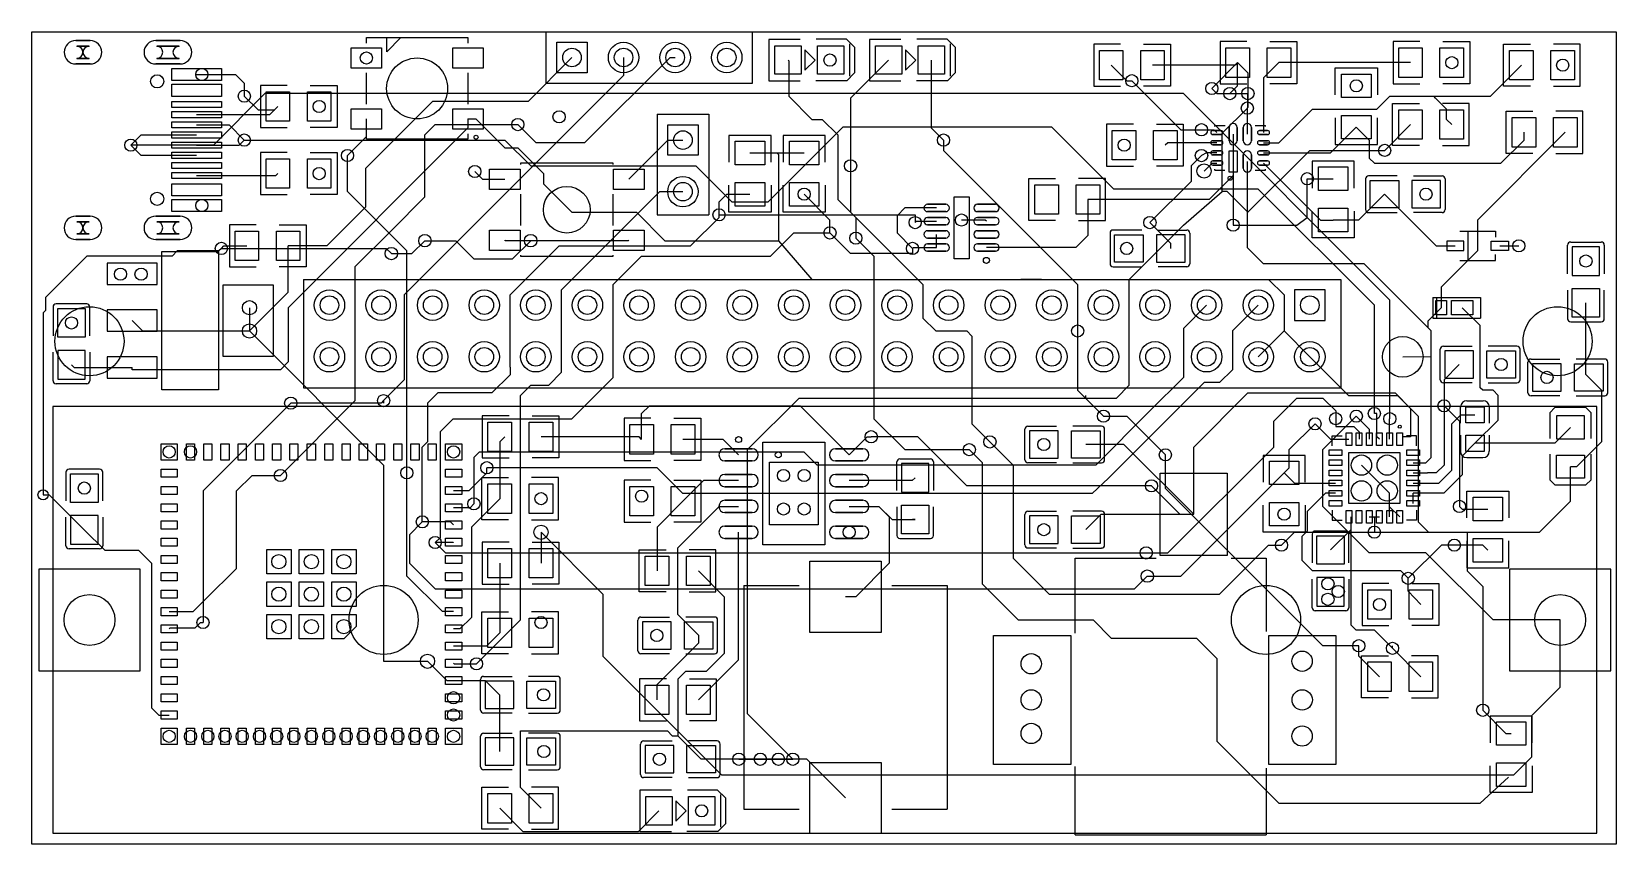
# Model space of a CAD drawing. Header units: millimetres. Extents: x 6.8 to 84.8, y 15.8 to 55.8.
import ezdxf

# ---------------------------------------------------------------- set-up
doc = ezdxf.new("R2010")
doc.units = ezdxf.units.MM

msp = doc.modelspace()

# ---------------------------------------------------------------- linework, layer by layer
for points in [[(6.807, 55.753), (84.807, 55.753), (84.807, 15.753), (6.807, 15.753), (6.807, 55.753)], [(8.981, 55.314), (9.681, 55.314)], [(9.631, 55.039), (9.031, 55.039)], [(12.911, 55.314), (14.111, 55.314)], [(14.061, 55.039), (12.961, 55.039)], [(22.532, 54.958), (24.03, 54.958), (24.03, 53.96), (22.532, 53.96)], [(27.53, 54.958), (29.032, 54.958), (29.032, 53.96), (27.53, 53.96)], [(32.652, 55.232), (34.15, 55.232), (34.15, 53.734), (32.652, 53.734)], [(43.384, 55.056), (44.685, 55.056), (44.685, 53.656), (43.384, 53.656)], [(44.868, 54.858), (44.868, 53.857), (44.868, 53.857), (45.368, 54.357), (45.368, 54.357), (44.868, 54.858)], [(45.485, 55.056), (46.786, 55.056), (46.786, 53.656), (45.485, 53.656)], [(48.337, 55.056), (49.638, 55.056), (49.638, 53.656), (48.337, 53.656)], [(49.821, 54.858), (49.821, 53.857), (49.821, 53.857), (50.321, 54.357), (50.321, 54.357), (49.821, 54.858)], [(50.438, 55.056), (51.739, 55.056), (51.739, 53.656), (50.438, 53.656)], [(60.524, 53.377), (59.364, 53.377), (59.364, 54.827), (60.524, 54.827)], [(62.556, 53.377), (61.396, 53.377), (61.396, 54.827), (62.556, 54.827)], [(66.747, 53.504), (65.587, 53.504), (65.587, 54.954), (66.747, 54.954)], [(68.779, 53.504), (67.619, 53.504), (67.619, 54.954), (68.779, 54.954)], [(75.256, 53.504), (74.096, 53.504), (74.096, 54.954), (75.256, 54.954)], [(77.288, 53.504), (76.128, 53.504), (76.128, 54.954), (77.288, 54.954)], [(79.557, 54.827), (80.717, 54.827), (80.717, 53.377), (79.557, 53.377)], [(81.589, 54.827), (82.749, 54.827), (82.749, 53.377), (81.589, 53.377)], [(8.981, 54.164), (9.681, 54.164)], [(9.631, 54.439), (9.031, 54.439)], [(12.911, 54.164), (14.111, 54.164)], [(14.061, 54.439), (12.961, 54.439)], [(16.151, 53.944), (16.151, 53.344), (13.701, 53.344), (13.701, 53.944)], [(16.151, 53.169), (16.151, 52.569), (13.701, 52.569), (13.701, 53.169)], [(72.734, 53.666), (72.734, 52.506), (71.284, 52.506), (71.284, 53.666)], [(16.151, 52.319), (16.151, 52.019), (13.701, 52.019), (13.701, 52.319)], [(19.503, 51.345), (18.343, 51.345), (18.343, 52.795), (19.503, 52.795)], [(21.535, 51.345), (20.375, 51.345), (20.375, 52.795), (21.535, 52.795)], [(16.151, 51.819), (16.151, 51.519), (13.701, 51.519), (13.701, 51.819)], [(22.532, 51.958), (24.03, 51.958), (24.03, 50.96), (22.532, 50.96)], [(27.53, 51.958), (29.032, 51.958), (29.032, 50.96), (27.53, 50.96)], [(72.734, 51.634), (72.734, 50.474), (71.284, 50.474), (71.284, 51.634)], [(74.096, 51.906), (75.256, 51.906), (75.256, 50.456), (74.096, 50.456)], [(76.128, 51.906), (77.288, 51.906), (77.288, 50.456), (76.128, 50.456)], [(79.684, 51.525), (80.844, 51.525), (80.844, 50.075), (79.684, 50.075)], [(81.716, 51.525), (82.876, 51.525), (82.876, 50.075), (81.716, 50.075)], [(16.151, 51.319), (16.151, 51.019), (13.701, 51.019), (13.701, 51.319)], [(16.151, 50.819), (16.151, 50.519), (13.701, 50.519), (13.701, 50.819)], [(39.611, 51.168), (39.611, 49.67), (38.113, 49.67), (38.113, 51.168)], [(61.159, 49.44), (59.999, 49.44), (59.999, 50.89), (61.159, 50.89)], [(63.191, 49.44), (62.031, 49.44), (62.031, 50.89), (63.191, 50.89)], [(65.344, 50.888), (64.944, 50.888)], [(65.744, 50.388), (65.744, 51.038)], [(66.144, 50.388), (66.144, 51.038)], [(66.444, 50.388), (66.444, 51.038)], [(66.844, 50.388), (66.844, 51.038)], [(67.644, 50.888), (67.244, 50.888)], [(16.151, 50.319), (16.151, 50.019), (13.701, 50.019), (13.701, 50.319)], [(41.439, 49.204), (41.439, 50.364), (42.889, 50.364), (42.889, 49.204)], [(44.106, 49.204), (44.106, 50.364), (45.556, 50.364), (45.556, 49.204)], [(65.344, 50.688), (64.944, 50.688)], [(65.344, 50.388), (64.944, 50.388)], [(65.344, 50.188), (64.944, 50.188)], [(67.644, 50.688), (67.244, 50.688)], [(67.644, 50.388), (67.244, 50.388)], [(67.644, 50.188), (67.244, 50.188)], [(16.151, 49.819), (16.151, 49.519), (13.701, 49.519), (13.701, 49.819)], [(16.151, 49.319), (16.151, 49.019), (13.701, 49.019), (13.701, 49.319)], [(19.503, 48.043), (18.343, 48.043), (18.343, 49.493), (19.503, 49.493)], [(21.535, 48.043), (20.375, 48.043), (20.375, 49.493), (21.535, 49.493)], [(65.344, 49.888), (64.944, 49.888)], [(65.344, 49.688), (64.944, 49.688)], [(65.344, 49.388), (64.944, 49.388)], [(65.344, 49.188), (64.944, 49.188)], [(66.144, 49.888), (66.144, 48.838), (65.744, 48.838), (65.744, 49.888)], [(66.444, 49.038), (66.444, 49.688)], [(66.844, 49.038), (66.844, 49.688)], [(67.644, 49.888), (67.244, 49.888)], [(67.644, 49.688), (67.244, 49.688)], [(67.644, 49.388), (67.244, 49.388)], [(67.644, 49.188), (67.244, 49.188)], [(16.151, 48.819), (16.151, 48.519), (13.701, 48.519), (13.701, 48.819)], [(30.847, 47.99), (29.347, 47.99), (29.347, 48.99), (30.847, 48.99)], [(36.947, 47.99), (35.447, 47.99), (35.447, 48.99), (36.947, 48.99)], [(70.141, 47.934), (70.141, 49.094), (71.591, 49.094), (71.591, 47.934)], [(74.097, 48.427), (74.097, 47.077), (72.687, 47.077), (72.687, 48.427)], [(74.747, 48.427), (74.747, 47.077), (76.157, 47.077), (76.157, 48.427)], [(16.151, 48.269), (16.151, 47.669), (13.701, 47.669), (13.701, 48.269)], [(41.439, 47.172), (41.439, 48.332), (42.889, 48.332), (42.889, 47.172)], [(44.106, 47.172), (44.106, 48.332), (45.556, 48.332), (45.556, 47.172)], [(52.949, 44.575), (52.207, 44.575), (52.207, 47.627), (52.949, 47.627), (52.949, 44.575)], [(56.189, 48.223), (57.349, 48.223), (57.349, 46.773), (56.189, 46.773)], [(58.221, 48.223), (59.381, 48.223), (59.381, 46.773), (58.221, 46.773)], [(16.151, 47.494), (16.151, 46.894), (13.701, 46.894), (13.701, 47.494)], [(51.796, 47.258), (50.908, 47.258)], [(51.796, 46.894), (50.908, 46.894)], [(54.248, 47.258), (53.36, 47.258)], [(54.248, 46.894), (53.36, 46.894)], [(70.141, 45.902), (70.141, 47.062), (71.591, 47.062), (71.591, 45.902)], [(8.981, 46.674), (9.681, 46.674)], [(9.631, 46.399), (9.031, 46.399)], [(12.911, 46.674), (14.111, 46.674)], [(14.061, 46.399), (12.961, 46.399)], [(51.796, 46.608), (50.908, 46.608)], [(51.796, 46.244), (50.908, 46.244)], [(54.248, 46.608), (53.36, 46.608)], [(54.248, 46.244), (53.36, 46.244)], [(8.981, 45.524), (9.681, 45.524)], [(9.631, 45.799), (9.031, 45.799)], [(12.911, 45.524), (14.111, 45.524)], [(14.061, 45.799), (12.961, 45.799)], [(17.979, 44.487), (16.819, 44.487), (16.819, 45.937), (17.979, 45.937)], [(20.011, 44.487), (18.851, 44.487), (18.851, 45.937), (20.011, 45.937)], [(30.847, 44.99), (29.347, 44.99), (29.347, 45.99), (30.847, 45.99)], [(36.947, 44.99), (35.447, 44.99), (35.447, 45.99), (36.947, 45.99)], [(51.796, 45.958), (50.908, 45.958)], [(51.796, 45.594), (50.908, 45.594)], [(51.796, 45.308), (50.908, 45.308)], [(54.248, 45.958), (53.36, 45.958)], [(54.248, 45.594), (53.36, 45.594)], [(54.248, 45.308), (53.36, 45.308)], [(61.524, 45.76), (61.524, 44.41), (60.114, 44.41), (60.114, 45.76)], [(62.174, 45.76), (62.174, 44.41), (63.584, 44.41), (63.584, 45.76)], [(77.303, 44.984), (77.303, 45.44), (76.458, 45.44), (76.458, 44.984)], [(78.653, 44.984), (78.653, 45.44), (79.498, 45.44), (79.498, 44.984)], [(16.001, 44.93), (16.001, 38.128), (13.209, 38.128), (13.209, 44.93), (16.001, 44.93)], [(51.796, 44.944), (50.908, 44.944)], [(54.248, 44.944), (53.36, 44.944)], [(82.637, 43.759), (83.987, 43.759), (83.987, 45.169), (82.637, 45.169)], [(10.515, 44.354), (10.515, 43.304), (12.98, 43.304), (12.98, 44.354)], [(16.23, 39.759), (16.23, 43.299), (18.695, 43.299), (18.695, 39.759)], [(68.974, 41.542), (70.472, 41.542), (70.472, 43.04), (68.974, 43.04)], [(82.637, 43.109), (83.987, 43.109), (83.987, 41.699), (82.637, 41.699)], [(9.438, 40.711), (8.088, 40.711), (8.088, 42.121), (9.438, 42.121)], [(75.931, 42.514), (76.451, 42.514), (76.451, 41.814), (75.931, 41.814)], [(76.7, 42.514), (77.75, 42.514), (77.75, 41.814), (76.7, 41.814)], [(10.515, 42.054), (10.515, 41.004), (12.98, 41.004), (12.98, 42.054)], [(9.438, 40.061), (8.088, 40.061), (8.088, 38.651), (9.438, 38.651)], [(77.78, 38.695), (77.78, 40.045), (76.37, 40.045), (76.37, 38.695)], [(78.43, 38.695), (78.43, 40.045), (79.84, 40.045), (79.84, 38.695)], [(10.515, 39.754), (10.515, 38.704), (12.98, 38.704), (12.98, 39.754)], [(82.098, 38.06), (82.098, 39.41), (80.688, 39.41), (80.688, 38.06)], [(82.748, 38.06), (82.748, 39.41), (84.158, 39.41), (84.158, 38.06)], [(83.85, 16.297), (83.85, 37.297), (7.85, 37.297), (7.85, 16.297), (83.85, 16.297)], [(77.401, 36.495), (77.401, 37.295), (78.301, 37.295), (78.301, 36.495)], [(81.861, 35.706), (83.238, 35.706), (83.238, 36.839), (81.861, 36.839)], [(30.425, 35.089), (29.265, 35.089), (29.265, 36.539), (30.425, 36.539)], [(32.457, 35.089), (31.297, 35.089), (31.297, 36.539), (32.457, 36.539)], [(37.41, 34.962), (36.25, 34.962), (36.25, 36.412), (37.41, 36.412)], [(39.442, 34.962), (38.282, 34.962), (38.282, 36.412), (39.442, 36.412)], [(57.333, 34.758), (57.333, 36.108), (55.923, 36.108), (55.923, 34.758)], [(57.983, 34.758), (57.983, 36.108), (59.393, 36.108), (59.393, 34.758)], [(71.788, 36.01), (71.788, 35.377), (71.508, 35.377), (71.508, 36.01)], [(72.288, 36.01), (72.288, 35.377), (72.008, 35.377), (72.008, 36.01)], [(72.788, 36.01), (72.788, 35.377), (72.508, 35.377), (72.508, 36.01)], [(73.288, 36.01), (73.288, 35.377), (73.008, 35.377), (73.008, 36.01)], [(73.788, 36.01), (73.788, 35.377), (73.508, 35.377), (73.508, 36.01)], [(74.288, 36.01), (74.288, 35.377), (74.008, 35.377), (74.008, 36.01)], [(77.401, 35.095), (77.401, 35.895), (78.301, 35.895), (78.301, 35.095)], [(13.974, 35.467), (13.974, 34.667), (13.174, 34.667), (13.174, 35.467)], [(14.824, 35.467), (14.824, 34.667), (14.424, 34.667), (14.424, 35.467)], [(15.674, 35.467), (15.674, 34.667), (15.274, 34.667), (15.274, 35.467)], [(16.522, 35.467), (16.522, 34.667), (16.122, 34.667), (16.122, 35.467)], [(17.37, 35.467), (17.37, 34.667), (16.97, 34.667), (16.97, 35.467)], [(18.218, 35.467), (18.218, 34.667), (17.818, 34.667), (17.818, 35.467)], [(19.066, 35.467), (19.066, 34.667), (18.666, 34.667), (18.666, 35.467)], [(19.914, 35.467), (19.914, 34.667), (19.514, 34.667), (19.514, 35.467)], [(20.774, 35.467), (20.774, 34.667), (20.374, 34.667), (20.374, 35.467)], [(21.634, 35.467), (21.634, 34.667), (21.234, 34.667), (21.234, 35.467)], [(22.482, 35.467), (22.482, 34.667), (22.082, 34.667), (22.082, 35.467)], [(23.33, 35.467), (23.33, 34.667), (22.93, 34.667), (22.93, 35.467)], [(24.178, 35.467), (24.178, 34.667), (23.778, 34.667), (23.778, 35.467)], [(25.026, 35.467), (25.026, 34.667), (24.626, 34.667), (24.626, 35.467)], [(25.874, 35.467), (25.874, 34.667), (25.474, 34.667), (25.474, 35.467)], [(26.724, 35.467), (26.724, 34.667), (26.324, 34.667), (26.324, 35.467)], [(27.974, 34.667), (27.174, 34.667), (27.174, 35.467), (27.974, 35.467)], [(40.933, 35.226), (42.272, 35.226)], [(42.802, 35.546), (45.844, 35.546), (45.844, 30.494), (42.802, 30.494), (42.802, 35.546)], [(46.374, 35.226), (47.713, 35.226)], [(71.303, 35.172), (71.303, 34.892), (70.67, 34.892), (70.67, 35.172)], [(75.126, 35.172), (75.126, 34.892), (74.493, 34.892), (74.493, 35.172)], [(40.933, 34.624), (42.272, 34.624)], [(45.528, 34.569), (45.528, 31.471), (43.118, 31.471), (43.118, 34.569)], [(46.374, 34.624), (47.713, 34.624)], [(49.617, 33.091), (50.967, 33.091), (50.967, 34.501), (49.617, 34.501)], [(67.728, 33.456), (67.728, 34.616), (69.178, 34.616), (69.178, 33.456)], [(71.303, 34.672), (71.303, 34.392), (70.67, 34.392), (70.67, 34.672)], [(74.148, 35.032), (74.148, 32.532), (71.648, 32.532), (71.648, 35.032)], [(75.126, 34.672), (75.126, 34.392), (74.493, 34.392), (74.493, 34.672)], [(81.861, 34.906), (83.238, 34.906), (83.238, 33.773), (81.861, 33.773)], [(10.073, 32.583), (8.723, 32.583), (8.723, 33.993), (10.073, 33.993)], [(13.974, 33.817), (13.174, 33.817), (13.174, 34.217), (13.974, 34.217)], [(27.974, 33.817), (27.174, 33.817), (27.174, 34.217), (27.974, 34.217)], [(40.933, 33.956), (42.272, 33.956)], [(46.374, 33.956), (47.713, 33.956)], [(62.356, 34.03), (65.656, 34.03), (65.656, 29.97), (62.356, 29.97)], [(71.303, 34.172), (71.303, 33.892), (70.67, 33.892), (70.67, 34.172)], [(71.303, 33.672), (71.303, 33.392), (70.67, 33.392), (70.67, 33.672)], [(75.126, 34.172), (75.126, 33.892), (74.493, 33.892), (74.493, 34.172)], [(75.126, 33.672), (75.126, 33.392), (74.493, 33.392), (74.493, 33.672)], [(13.974, 32.967), (13.174, 32.967), (13.174, 33.367), (13.974, 33.367)], [(27.974, 32.967), (27.174, 32.967), (27.174, 33.367), (27.974, 33.367)], [(29.265, 33.491), (30.425, 33.491), (30.425, 32.041), (29.265, 32.041)], [(31.297, 33.491), (32.457, 33.491), (32.457, 32.041), (31.297, 32.041)], [(37.41, 31.914), (36.25, 31.914), (36.25, 33.364), (37.41, 33.364)], [(39.442, 31.914), (38.282, 31.914), (38.282, 33.364), (39.442, 33.364)], [(40.933, 33.354), (42.272, 33.354)], [(46.374, 33.354), (47.713, 33.354)], [(71.303, 33.172), (71.303, 32.892), (70.67, 32.892), (70.67, 33.172)], [(75.126, 33.172), (75.126, 32.892), (74.493, 32.892), (74.493, 33.172)], [(79.211, 32.838), (79.211, 31.678), (77.761, 31.678), (77.761, 32.838)], [(13.974, 32.119), (13.174, 32.119), (13.174, 32.519), (13.974, 32.519)], [(27.974, 32.119), (27.174, 32.119), (27.174, 32.519), (27.974, 32.519)], [(40.933, 32.686), (42.272, 32.686)], [(40.933, 32.084), (42.272, 32.084)], [(46.374, 32.686), (47.713, 32.686)], [(46.374, 32.084), (47.713, 32.084)], [(49.617, 32.441), (50.967, 32.441), (50.967, 31.031), (49.617, 31.031)], [(67.728, 31.424), (67.728, 32.584), (69.178, 32.584), (69.178, 31.424)], [(71.303, 32.672), (71.303, 32.392), (70.67, 32.392), (70.67, 32.672)], [(71.788, 32.187), (71.788, 31.554), (71.508, 31.554), (71.508, 32.187)], [(72.288, 32.187), (72.288, 31.554), (72.008, 31.554), (72.008, 32.187)], [(72.788, 32.187), (72.788, 31.554), (72.508, 31.554), (72.508, 32.187)], [(73.288, 32.187), (73.288, 31.554), (73.008, 31.554), (73.008, 32.187)], [(73.788, 32.187), (73.788, 31.554), (73.508, 31.554), (73.508, 32.187)], [(74.288, 32.187), (74.288, 31.554), (74.008, 31.554), (74.008, 32.187)], [(75.126, 32.672), (75.126, 32.392), (74.493, 32.392), (74.493, 32.672)], [(10.073, 31.933), (8.723, 31.933), (8.723, 30.523), (10.073, 30.523)], [(13.974, 31.271), (13.174, 31.271), (13.174, 31.671), (13.974, 31.671)], [(27.974, 31.271), (27.174, 31.271), (27.174, 31.671), (27.974, 31.671)], [(40.933, 31.416), (42.272, 31.416)], [(46.374, 31.416), (47.713, 31.416)], [(57.333, 30.567), (57.333, 31.917), (55.923, 31.917), (55.923, 30.567)], [(57.983, 30.567), (57.983, 31.917), (59.393, 31.917), (59.393, 30.567)], [(13.974, 30.423), (13.174, 30.423), (13.174, 30.823), (13.974, 30.823)], [(27.974, 30.423), (27.174, 30.423), (27.174, 30.823), (27.974, 30.823)], [(40.933, 30.814), (42.272, 30.814)], [(46.374, 30.814), (47.713, 30.814)], [(71.414, 29.535), (70.064, 29.535), (70.064, 30.945), (71.414, 30.945)], [(79.211, 30.806), (79.211, 29.646), (77.761, 29.646), (77.761, 30.806)], [(13.974, 29.575), (13.174, 29.575), (13.174, 29.975), (13.974, 29.975)], [(18.374, 30.267), (19.574, 30.267), (19.574, 29.067), (18.374, 29.067)], [(19.974, 30.267), (21.174, 30.267), (21.174, 29.067), (19.974, 29.067)], [(21.574, 30.267), (22.774, 30.267), (22.774, 29.067), (21.574, 29.067)], [(27.974, 29.575), (27.174, 29.575), (27.174, 29.975), (27.974, 29.975)], [(30.425, 28.866), (29.265, 28.866), (29.265, 30.316), (30.425, 30.316)], [(32.457, 28.866), (31.297, 28.866), (31.297, 30.316), (32.457, 30.316)], [(37.012, 29.935), (38.172, 29.935), (38.172, 28.485), (37.012, 28.485)], [(39.044, 29.935), (40.204, 29.935), (40.204, 28.485), (39.044, 28.485)], [(45.113, 29.687), (48.613, 29.687), (48.613, 26.187), (45.113, 26.187)], [(12.152, 24.297), (12.152, 29.297), (7.152, 29.297), (7.152, 24.297)], [(13.974, 28.727), (13.174, 28.727), (13.174, 29.127), (13.974, 29.127)], [(27.974, 28.727), (27.174, 28.727), (27.174, 29.127), (27.974, 29.127)], [(71.414, 28.885), (70.064, 28.885), (70.064, 27.475), (71.414, 27.475)], [(84.542, 24.297), (84.542, 29.297), (79.542, 29.297), (79.542, 24.297)], [(13.974, 27.867), (13.174, 27.867), (13.174, 28.267), (13.974, 28.267)], [(18.374, 28.667), (19.574, 28.667), (19.574, 27.467), (18.374, 27.467)], [(19.974, 28.667), (21.174, 28.667), (21.174, 27.467), (19.974, 27.467)], [(21.574, 28.667), (22.774, 28.667), (22.774, 27.467), (21.574, 27.467)], [(27.974, 27.867), (27.174, 27.867), (27.174, 28.267), (27.974, 28.267)], [(73.732, 26.834), (72.572, 26.834), (72.572, 28.284), (73.732, 28.284)], [(75.764, 26.834), (74.604, 26.834), (74.604, 28.284), (75.764, 28.284)], [(13.974, 27.007), (13.174, 27.007), (13.174, 27.407), (13.974, 27.407)], [(27.974, 27.007), (27.174, 27.007), (27.174, 27.407), (27.974, 27.407)], [(13.974, 26.159), (13.174, 26.159), (13.174, 26.559), (13.974, 26.559)], [(18.374, 27.067), (19.574, 27.067), (19.574, 25.867), (18.374, 25.867)], [(19.974, 27.067), (21.174, 27.067), (21.174, 25.867), (19.974, 25.867)], [(21.574, 27.067), (22.774, 27.067), (22.774, 26.467), (22.174, 25.867), (21.574, 25.867)], [(27.974, 26.159), (27.174, 26.159), (27.174, 26.559), (27.974, 26.559)], [(29.265, 26.887), (30.425, 26.887), (30.425, 25.437), (29.265, 25.437)], [(31.297, 26.887), (32.457, 26.887), (32.457, 25.437), (31.297, 25.437)], [(38.283, 25.36), (38.283, 26.71), (36.873, 26.71), (36.873, 25.36)], [(38.933, 25.36), (38.933, 26.71), (40.343, 26.71), (40.343, 25.36)], [(54.151, 26.035), (57.961, 26.035), (57.961, 19.685), (54.151, 19.685)], [(67.696, 26.035), (70.996, 26.035), (70.996, 19.685), (67.696, 19.685)], [(13.974, 25.311), (13.174, 25.311), (13.174, 25.711), (13.974, 25.711)], [(27.974, 25.311), (27.174, 25.311), (27.174, 25.711), (27.974, 25.711)], [(13.974, 24.463), (13.174, 24.463), (13.174, 24.863), (13.974, 24.863)], [(27.974, 24.463), (27.174, 24.463), (27.174, 24.863), (27.974, 24.863)], [(72.572, 24.728), (73.732, 24.728), (73.732, 23.278), (72.572, 23.278)], [(74.604, 24.728), (75.764, 24.728), (75.764, 23.278), (74.604, 23.278)], [(13.974, 23.615), (13.174, 23.615), (13.174, 24.015), (13.974, 24.015)], [(27.974, 23.615), (27.174, 23.615), (27.174, 24.015), (27.974, 24.015)], [(30.536, 22.439), (30.536, 23.789), (29.126, 23.789), (29.126, 22.439)], [(31.186, 22.439), (31.186, 23.789), (32.596, 23.789), (32.596, 22.439)], [(38.172, 22.135), (37.012, 22.135), (37.012, 23.585), (38.172, 23.585)], [(40.204, 22.135), (39.044, 22.135), (39.044, 23.585), (40.204, 23.585)], [(13.974, 22.767), (13.174, 22.767), (13.174, 23.167), (13.974, 23.167)], [(27.974, 22.767), (27.174, 22.767), (27.174, 23.167), (27.974, 23.167)], [(13.974, 21.917), (13.174, 21.917), (13.174, 22.317), (13.974, 22.317)], [(27.974, 21.917), (27.174, 21.917), (27.174, 22.317), (27.974, 22.317)], [(13.974, 20.667), (13.174, 20.667), (13.174, 21.467), (13.974, 21.467)], [(14.824, 21.467), (14.824, 20.667), (14.424, 20.667), (14.424, 21.467)], [(15.674, 21.467), (15.674, 20.667), (15.274, 20.667), (15.274, 21.467)], [(16.522, 21.467), (16.522, 20.667), (16.122, 20.667), (16.122, 21.467)], [(17.37, 21.467), (17.37, 20.667), (16.97, 20.667), (16.97, 21.467)], [(18.218, 21.467), (18.218, 20.667), (17.818, 20.667), (17.818, 21.467)], [(19.066, 21.467), (19.066, 20.667), (18.666, 20.667), (18.666, 21.467)], [(19.914, 21.467), (19.914, 20.667), (19.514, 20.667), (19.514, 21.467)], [(20.774, 21.467), (20.774, 20.667), (20.374, 20.667), (20.374, 21.467)], [(21.634, 21.467), (21.634, 20.667), (21.234, 20.667), (21.234, 21.467)], [(22.482, 21.467), (22.482, 20.667), (22.082, 20.667), (22.082, 21.467)], [(23.33, 21.467), (23.33, 20.667), (22.93, 20.667), (22.93, 21.467)], [(24.178, 21.467), (24.178, 20.667), (23.778, 20.667), (23.778, 21.467)], [(25.026, 21.467), (25.026, 20.667), (24.626, 20.667), (24.626, 21.467)], [(25.874, 21.467), (25.874, 20.667), (25.474, 20.667), (25.474, 21.467)], [(26.724, 21.467), (26.724, 20.667), (26.324, 20.667), (26.324, 21.467)], [(27.974, 20.667), (27.174, 20.667), (27.174, 21.467), (27.974, 21.467)], [(78.904, 20.629), (78.904, 21.789), (80.354, 21.789), (80.354, 20.629)], [(30.536, 19.645), (30.536, 20.995), (29.126, 20.995), (29.126, 19.645)], [(31.186, 19.645), (31.186, 20.995), (32.596, 20.995), (32.596, 19.645)], [(38.41, 19.264), (38.41, 20.614), (37, 20.614), (37, 19.264)], [(39.06, 19.264), (39.06, 20.614), (40.47, 20.614), (40.47, 19.264)], [(48.613, 16.287), (45.113, 16.287), (45.113, 19.787), (48.613, 19.787)], [(78.904, 18.597), (78.904, 19.757), (80.354, 19.757), (80.354, 18.597)], [(29.265, 18.251), (30.425, 18.251), (30.425, 16.801), (29.265, 16.801)], [(31.297, 18.251), (32.457, 18.251), (32.457, 16.801), (31.297, 16.801)], [(37.036, 18.099), (38.336, 18.099), (38.336, 16.699), (37.036, 16.699)], [(39.136, 18.099), (40.437, 18.099), (40.437, 16.699), (39.136, 16.699)], [(38.519, 17.901), (38.519, 16.9), (38.519, 16.9), (39.019, 17.4), (39.019, 17.4), (38.519, 17.901)]]:
    msp.add_lwpolyline(points, close=True)
for points in [[(23.281, 55.189), (23.281, 55.459), (28.281, 55.459), (28.281, 55.189)], [(24.281, 54.759), (24.281, 55.459), (24.981, 55.459), (24.281, 54.759)], [(32.131, 53.213), (32.131, 55.753)], [(32.131, 55.753), (42.291, 55.753)], [(42.291, 53.213), (42.291, 55.753)], [(45.429, 55.399), (46.902, 55.399), (47.309, 54.992), (47.309, 53.722), (46.928, 53.341), (45.404, 53.341)], [(50.382, 55.399), (51.855, 55.399), (52.262, 54.992), (52.262, 53.722), (51.881, 53.341), (50.357, 53.341)], [(44.642, 55.373), (43.092, 55.373), (43.092, 53.341), (44.642, 53.341)], [(47.067, 55.157), (47.067, 53.557)], [(49.595, 55.373), (48.045, 55.373), (48.045, 53.341), (49.595, 53.341)], [(52.02, 55.157), (52.02, 53.557)], [(60.405, 55.137), (59.085, 55.137), (59.085, 53.067), (60.405, 53.067)], [(61.537, 55.137), (62.857, 55.137), (62.857, 53.067), (61.537, 53.067)], [(66.628, 55.264), (65.308, 55.264), (65.308, 53.194), (66.628, 53.194)], [(67.76, 55.264), (69.08, 55.264), (69.08, 53.194), (67.76, 53.194)], [(75.137, 55.264), (73.817, 55.264), (73.817, 53.194), (75.137, 53.194)], [(76.269, 55.264), (77.589, 55.264), (77.589, 53.194), (76.269, 53.194)], [(80.576, 53.067), (79.256, 53.067), (79.256, 55.137), (80.576, 55.137)], [(81.708, 53.067), (83.028, 53.067), (83.028, 55.137), (81.708, 55.137)], [(33.401, 54.483), (31.242, 52.324), (26.543, 52.324), (23.241, 49.022), (23.241, 47.117), (21.336, 45.212), (19.431, 45.212)], [(35.941, 54.483), (35.941, 53.594), (25.146, 42.799), (25.146, 38.608), (24.13, 37.592), (24.13, 37.465)], [(30.734, 51.181), (31.623, 50.292), (34.036, 50.292), (38.227, 54.483), (38.481, 54.483)], [(44.036, 54.356), (44.069, 54.32), (44.069, 52.578), (45.212, 51.435), (45.72, 51.435), (46.482, 50.673), (46.482, 47.498), (47.371, 46.609), (47.371, 45.593)], [(48.988, 54.356), (47.117, 52.485), (47.117, 49.149)], [(51.088, 54.356), (51.088, 51.02), (51.689, 50.419)], [(59.944, 54.102), (60.706, 53.34), (60.96, 53.34)], [(66.167, 54.229), (66.04, 54.102), (61.976, 54.102)], [(64.897, 52.959), (66.167, 54.229)], [(65.786, 52.705), (66.167, 53.086), (66.167, 54.229)], [(66.167, 54.229), (66.675, 53.721), (66.675, 52.705)], [(68.199, 54.229), (67.444, 53.474), (67.444, 50.788)], [(74.676, 54.229), (68.199, 54.229)], [(70.974, 52.647), (70.974, 53.967), (73.044, 53.967), (73.044, 52.647)], [(76.581, 52.578), (78.613, 52.578), (80.137, 54.102)], [(14.926, 53.644), (16.841, 53.644), (17.272, 53.213), (17.272, 52.578)], [(19.384, 53.105), (18.064, 53.105), (18.064, 51.035), (19.384, 51.035)], [(20.516, 53.105), (21.836, 53.105), (21.836, 51.035), (20.516, 51.035)], [(23.281, 52.189), (23.281, 53.729)], [(28.281, 53.729), (28.281, 52.189)], [(32.131, 53.213), (42.291, 53.213)], [(60.96, 53.34), (63.373, 50.927), (64.389, 50.927)], [(73.66, 36.703), (73.66, 42.545), (63.5, 52.705), (18.288, 52.705), (15.748, 50.165), (11.684, 50.165)], [(17.272, 52.578), (17.947, 51.903), (18.781, 51.903)], [(64.897, 52.959), (65.151, 52.705), (66.675, 52.705)], [(64.897, 52.959), (65.151, 52.705), (65.786, 52.705)], [(65.786, 52.705), (66.675, 52.705)], [(66.644, 51.993), (66.675, 52.024), (66.675, 52.705)], [(66.675, 52.705), (66.675, 52.024), (66.644, 51.993)], [(67.444, 50.288), (68.195, 50.288), (69.85, 51.943), (73.025, 51.943), (73.66, 52.578), (76.581, 52.578)], [(76.708, 51.181), (76.454, 51.435), (76.454, 51.943), (75.911, 52.486), (75.819, 52.578)], [(14.926, 51.669), (18.522, 51.669), (18.923, 52.07)], [(37.592, 51.689), (40.132, 51.689)], [(37.592, 51.689), (37.592, 46.736)], [(40.132, 51.689), (40.132, 49.784)], [(60.198, 37.719), (60.833, 38.354), (60.833, 43.561), (63.5, 46.228), (65.405, 47.879), (65.405, 50.754), (66.645, 51.994)], [(66.644, 51.993), (66.644, 50.713)], [(70.974, 51.515), (70.974, 50.195), (73.044, 50.195), (73.044, 51.515)], [(75.115, 50.146), (73.795, 50.146), (73.795, 52.216), (75.115, 52.216)], [(76.247, 50.146), (77.567, 50.146), (77.567, 52.216), (76.247, 52.216)], [(80.703, 49.765), (79.383, 49.765), (79.383, 51.835), (80.703, 51.835)], [(81.835, 49.765), (83.155, 49.765), (83.155, 51.835), (81.835, 51.835)], [(28.28, 51.458), (28.28, 51.013), (19.431, 42.164), (19.431, 39.497), (19.05, 39.116), (11.748, 39.116), (11.748, 39.23)], [(14.925, 51.168), (16.523, 51.168), (17.272, 50.419)], [(22.352, 49.657), (23.281, 50.586), (23.281, 51.459)], [(22.733, 42.545), (22.733, 44.196), (24.511, 45.974), (26.162, 47.625), (26.162, 50.673), (26.67, 51.181), (30.734, 51.181)], [(23.281, 50.459), (23.281, 50.729)], [(28.281, 50.729), (28.281, 50.459), (23.281, 50.459)], [(28.28, 51.458), (28.677, 51.458), (30.099, 50.038), (30.734, 50.038), (32.004, 48.768), (32.004, 48.26), (33.401, 46.863), (36.576, 46.863), (37.973, 45.466), (43.561, 45.466)], [(72.898, 36.957), (72.898, 42.291), (67.183, 48.006), (60.071, 48.006), (57.023, 51.054), (46.736, 51.054), (45.974, 50.292), (45.847, 50.165)], [(61.04, 51.2), (59.72, 51.2), (59.72, 49.13), (61.04, 49.13)], [(62.172, 51.2), (63.492, 51.2), (63.492, 49.13), (62.172, 49.13)], [(64.389, 50.927), (65.004, 50.927), (65.143, 50.787)], [(65.044, 51.092), (65.044, 51.138)], [(65.044, 51.138), (65.552, 51.138)], [(65.944, 50.713), (65.944, 49.363)], [(67.035, 51.138), (67.544, 51.138)], [(67.444, 49.788), (70.743, 49.788), (72.009, 51.054)], [(67.544, 51.092), (67.544, 51.138)], [(72.009, 51.054), (72.644, 50.419), (72.644, 49.53), (72.898, 49.276), (79.121, 49.276), (80.264, 50.419), (80.264, 50.8)], [(73.406, 49.911), (74.676, 51.181)], [(82.296, 50.8), (77.978, 46.482), (77.978, 45.212)], [(11.684, 50.165), (12.188, 50.669), (14.926, 50.669)], [(11.684, 50.165), (12.18, 49.669), (14.926, 49.669)], [(14.926, 50.169), (17.022, 50.169), (17.272, 50.419)], [(17.272, 50.419), (30.099, 50.419), (31.369, 49.149), (39.497, 49.149), (41.275, 47.371), (43.053, 47.371), (45.72, 50.038), (45.974, 50.292)], [(36.197, 48.49), (38.126, 50.419), (38.862, 50.419)], [(43.199, 49.323), (43.199, 50.643), (41.129, 50.643), (41.129, 49.323)], [(45.866, 49.323), (45.866, 50.643), (43.796, 50.643), (43.796, 49.323)], [(51.689, 50.419), (51.689, 49.911), (58.293, 43.307), (58.293, 41.021)], [(65.14, 50.284), (62.73, 50.284), (62.607, 50.161)], [(19.384, 49.803), (18.064, 49.803), (18.064, 47.733), (19.384, 47.733)], [(20.516, 49.803), (21.836, 49.803), (21.836, 47.733), (20.516, 47.733)], [(25.273, 34.036), (25.273, 44.958), (22.352, 47.879), (22.352, 49.657)], [(35.433, 49.221), (35.433, 49.276), (30.861, 49.276), (30.861, 49.221)], [(40.132, 49.784), (40.132, 46.736)], [(42.164, 49.784), (44.831, 49.784)], [(43.484, 49.784), (43.561, 49.707), (43.561, 45.466), (45.212, 43.561), (50.419, 43.561)], [(47.117, 49.149), (47.117, 46.863), (50.673, 43.307), (50.673, 41.656)], [(65.944, 49.363), (65.944, 48.672), (64.77, 47.498), (58.801, 47.498)], [(64.389, 49.657), (63.881, 49.149), (63.881, 48.387), (61.849, 46.355)], [(64.389, 49.657), (63.881, 49.149), (63.881, 48.641)], [(65.144, 49.788), (64.643, 49.784), (64.389, 49.657)], [(64.516, 48.895), (64.909, 49.288), (65.144, 49.288)], [(65.944, 49.363), (65.944, 46.228)], [(75.692, 41.021), (72.39, 44.323), (67.437, 44.323), (66.645, 45.115), (66.645, 49.362)], [(66.675, 46.863), (69.723, 49.911), (73.406, 49.911)], [(67.444, 49.288), (70.25, 46.482), (70.866, 46.482)], [(71.901, 48.053), (71.901, 49.373), (69.831, 49.373), (69.831, 48.053)], [(14.926, 48.669), (18.824, 48.669), (18.923, 48.768)], [(28.615, 48.871), (28.996, 48.49), (30.097, 48.49)], [(57.208, 46.463), (55.888, 46.463), (55.888, 48.533), (57.208, 48.533)], [(58.34, 46.463), (59.66, 46.463), (59.66, 48.533), (58.34, 48.533)], [(65.044, 48.938), (65.044, 48.984)], [(65.044, 48.938), (65.54, 48.938)], [(67.035, 48.938), (67.544, 48.938)], [(67.544, 48.938), (67.544, 48.984)], [(69.596, 46.609), (69.596, 48.514)], [(69.596, 48.514), (70.866, 48.514)], [(72.458, 48.503), (72.458, 47.001)], [(74.021, 48.656), (72.611, 48.656)], [(74.823, 48.656), (76.233, 48.656)], [(76.386, 48.503), (76.386, 47.001)], [(30.861, 37.846), (31.369, 38.354), (32.258, 38.354), (32.893, 38.989), (32.893, 43.053), (37.719, 47.879), (38.862, 47.879)], [(30.861, 47.759), (30.861, 46.221)], [(35.433, 46.221), (35.433, 47.759)], [(40.64, 46.736), (40.64, 47.371), (41.021, 47.752), (42.164, 47.752)], [(43.199, 48.191), (43.199, 46.871), (41.129, 46.871), (41.129, 48.191)], [(45.866, 48.191), (45.866, 46.871), (43.796, 46.871), (43.796, 48.191)], [(46.101, 45.847), (46.101, 46.482), (44.831, 47.752)], [(66.675, 46.863), (65.659, 47.879), (65.405, 47.879)], [(73.392, 47.752), (72.122, 46.482), (70.866, 46.482)], [(73.392, 47.752), (75.932, 45.212), (76.88, 45.212)], [(51.352, 47.076), (49.784, 47.076), (49.403, 46.695), (49.403, 45.847), (50.165, 45.085)], [(58.801, 47.498), (58.801, 45.72), (58.207, 45.126), (53.805, 45.126)], [(71.901, 46.921), (71.901, 45.601), (69.831, 45.601), (69.831, 46.921)], [(72.611, 46.848), (74.021, 46.848)], [(76.233, 46.848), (74.823, 46.848)], [(17.86, 46.247), (16.54, 46.247), (16.54, 44.177), (17.86, 44.177)], [(18.992, 46.247), (20.312, 46.247), (20.312, 44.177), (18.992, 44.177)], [(30.353, 40.386), (30.353, 42.799), (32.766, 45.212), (39.243, 45.212), (40.64, 46.609), (40.64, 46.736)], [(37.592, 46.736), (40.132, 46.736)], [(40.64, 46.736), (50.292, 46.736), (50.292, 46.355)], [(43.561, 46.101), (43.561, 45.466)], [(50.292, 46.355), (50.363, 46.426), (51.352, 46.426)], [(53.804, 46.426), (53.748, 46.482), (52.578, 46.482)], [(62.879, 45.085), (62.879, 45.325), (61.849, 46.355)], [(65.944, 46.228), (69.088, 46.228), (69.596, 46.609)], [(24.511, 44.831), (25.527, 44.831), (26.162, 45.466)], [(26.162, 45.466), (27.686, 45.466), (28.575, 44.577), (30.48, 44.577), (31.369, 45.466)], [(26.924, 34.163), (26.924, 36.068), (27.559, 36.703), (33.401, 36.703), (35.433, 38.735), (35.433, 43.307), (35.941, 43.815), (36.83, 44.704), (43.18, 44.704), (44.323, 45.847), (46.101, 45.847)], [(31.369, 45.466), (30.121, 45.466), (30.097, 45.49)], [(36.197, 45.49), (36.173, 45.466), (31.369, 45.466)], [(50.165, 45.085), (50.165, 44.831), (47.117, 44.831), (46.101, 45.847)], [(47.371, 45.593), (48.26, 44.704), (48.26, 36.703), (49.784, 35.179), (52.959, 35.179)], [(51.352, 45.126), (51.352, 45.776)], [(59.885, 45.836), (59.885, 44.334)], [(61.448, 45.989), (60.038, 45.989)], [(62.25, 45.989), (63.66, 45.989)], [(63.813, 45.836), (63.813, 44.334)], [(77.102, 45.938), (78.854, 45.938)], [(77.506, 45.938), (77.506, 44.486)], [(78.854, 45.938), (78.854, 45.643)], [(82.408, 43.835), (82.408, 45.245)], [(82.561, 45.398), (84.063, 45.398)], [(84.216, 45.245), (84.216, 43.835)], [(13.97, 44.958), (13.716, 44.704), (9.525, 44.704), (7.493, 42.672), (7.493, 42.037), (7.366, 41.91), (7.366, 32.952)], [(16.144, 45.085), (16.017, 44.958), (13.97, 44.958)], [(16.143, 45.085), (24.257, 45.085), (24.511, 44.831)], [(16.144, 45.085), (16.271, 45.212), (17.399, 45.212)], [(17.526, 41.021), (19.431, 42.926), (19.431, 45.212)], [(30.861, 44.759), (30.861, 44.704), (35.433, 44.704)], [(35.433, 44.704), (35.433, 44.759)], [(50.165, 45.085), (50.206, 45.126), (51.352, 45.126)], [(77.978, 45.212), (77.978, 44.958), (76.19, 43.17), (76.19, 42.164)], [(77.102, 44.486), (78.854, 44.486)], [(78.854, 44.486), (78.854, 44.781)], [(79.075, 45.212), (80.01, 45.212)], [(60.038, 44.181), (61.448, 44.181)], [(63.66, 44.181), (62.25, 44.181)], [(20.193, 43.561), (71.247, 43.561)], [(20.193, 43.561), (20.193, 38.227)], [(50.419, 43.561), (55.489, 43.561), (55.88, 43.561), (56.312, 43.561)], [(56.515, 43.561), (55.499, 43.561)], [(56.515, 43.561), (67.691, 43.561), (68.453, 42.799), (68.453, 41.021), (69.723, 39.751)], [(71.247, 43.561), (71.247, 38.227)], [(82.408, 43.033), (82.408, 41.623)], [(84.216, 41.623), (84.216, 43.033)], [(7.859, 42.197), (7.859, 40.787)], [(9.514, 42.35), (8.012, 42.35)], [(9.667, 40.787), (9.667, 42.197)], [(17.526, 42.164), (17.526, 41.021)], [(19.05, 33.909), (22.733, 37.592), (22.733, 42.545)], [(64.643, 42.291), (63.5, 41.148), (63.5, 38.735), (61.849, 37.084)], [(67.183, 42.291), (65.913, 41.021), (65.913, 39.116)], [(76.191, 42.164), (75.535, 41.509), (75.535, 41.178)], [(75.774, 42.674), (78.114, 42.674)], [(75.774, 42.674), (75.774, 41.654)], [(75.954, 42.674), (75.954, 41.654)], [(77.851, 35.495), (78.994, 36.638), (78.994, 37.846), (78.74, 38.1), (78.232, 38.1), (78.105, 38.227), (78.105, 41.284), (77.225, 42.164)], [(78.114, 42.674), (78.114, 41.654)], [(83.453, 38.735), (83.312, 38.876), (83.312, 42.404)], [(11.748, 41.529), (12.255, 41.021), (17.526, 41.021)], [(50.673, 41.656), (51.308, 41.021), (52.832, 41.021), (53.086, 40.767), (53.086, 36.449), (53.975, 35.56)], [(50.673, 41.656), (51.308, 41.021), (51.816, 41.021)], [(75.774, 41.654), (78.114, 41.654)], [(82.561, 41.47), (84.063, 41.47)], [(17.526, 41.021), (24.13, 34.417), (24.13, 24.765), (26.289, 24.765)], [(58.293, 41.021), (58.293, 38.1), (58.674, 37.719)], [(67.183, 39.751), (68.453, 41.021)], [(74.811, 34.531), (75.425, 34.531), (75.692, 34.798), (75.692, 38.862), (75.692, 41.021)], [(7.859, 38.575), (7.859, 39.985)], [(9.667, 39.985), (9.667, 38.575)], [(30.353, 39.243), (30.353, 40.386)], [(76.141, 38.619), (76.141, 40.121)], [(76.294, 40.274), (77.704, 40.274)], [(79.916, 40.274), (78.506, 40.274)], [(80.069, 38.619), (80.069, 40.121)], [(8.763, 39.356), (8.89, 39.229), (11.748, 39.229)], [(30.353, 39.243), (30.353, 38.862), (29.464, 37.973), (26.797, 37.973), (26.289, 37.465), (26.289, 35.56)], [(65.913, 39.116), (65.278, 38.481), (64.516, 38.481), (59.817, 33.782), (59.004, 33.02)], [(69.723, 39.751), (71.628, 37.846), (74.041, 37.846), (75.057, 36.83), (75.057, 31.623), (75.565, 31.115)], [(74.295, 39.751), (75.692, 39.764)], [(77.074, 39.37), (76.327, 38.623), (76.327, 37.338)], [(80.459, 37.984), (80.459, 39.486)], [(80.612, 39.639), (82.022, 39.639)], [(84.234, 39.639), (82.824, 39.639)], [(84.387, 37.984), (84.387, 39.486)], [(9.514, 38.422), (8.012, 38.422)], [(20.193, 38.227), (71.247, 38.227)], [(77.704, 38.466), (76.294, 38.466)], [(78.506, 38.466), (79.916, 38.466)], [(83.454, 38.735), (84.074, 38.113), (84.074, 35.56), (82.855, 34.341), (82.55, 34.341)], [(19.558, 37.465), (15.24, 33.147), (15.24, 26.67)], [(24.13, 37.592), (24.003, 37.465), (19.558, 37.465)], [(28.702, 24.638), (30.861, 26.797), (30.861, 37.846)], [(44.271, 19.939), (42.037, 22.173), (42.037, 35.179), (44.577, 37.719), (59.37, 37.719)], [(58.674, 37.846), (58.674, 37.719), (59.563, 36.83)], [(59.37, 37.719), (60.198, 37.719)], [(61.668, 30.099), (62.738, 30.099), (67.945, 35.306), (67.945, 36.576), (69.088, 37.719), (70.358, 37.719), (70.993, 37.084), (70.993, 36.703)], [(64.005, 31.999), (64.008, 35.306), (66.675, 37.973), (73.914, 37.973), (74.676, 37.211)], [(77.451, 37.585), (78.251, 37.585)], [(82.022, 37.831), (80.612, 37.831)], [(82.824, 37.831), (84.234, 37.831)], [(61.849, 37.084), (59.182, 34.417), (45.466, 34.417), (44.831, 35.052), (28.829, 35.052), (28.575, 34.798), (28.575, 32.893), (28.575, 32.512)], [(30.306, 36.849), (28.986, 36.849), (28.986, 34.779), (30.306, 34.779)], [(31.438, 36.849), (32.758, 36.849), (32.758, 34.779), (31.438, 34.779)], [(37.291, 36.722), (35.971, 36.722), (35.971, 34.652), (37.291, 34.652)], [(36.83, 35.687), (36.83, 36.957), (37.211, 37.338), (44.631, 37.338), (47.044, 34.925)], [(38.423, 36.722), (39.743, 36.722), (39.743, 34.652), (38.423, 34.652)], [(59.563, 36.83), (60.706, 36.83), (62.611, 34.925)], [(73.787, 25.4), (72.898, 26.289), (72.009, 26.289), (71.755, 26.543), (71.755, 30.988), (70.358, 32.385), (70.358, 35.179), (72.009, 36.83)], [(70.993, 36.703), (70.993, 36.322), (71.882, 36.322), (72.148, 36.056), (72.148, 35.694)], [(72.009, 36.83), (72.648, 36.191), (72.648, 35.694)], [(73.148, 35.694), (73.025, 35.816), (73.025, 36.957), (72.898, 36.957)], [(73.648, 35.694), (73.648, 36.691), (73.66, 36.703)], [(74.676, 37.211), (74.676, 35.814), (74.295, 35.814)], [(74.811, 33.533), (76.078, 33.533), (76.708, 34.163), (76.708, 36.449), (77.155, 36.896), (77.851, 36.896)], [(76.327, 37.338), (76.327, 34.417), (75.946, 34.036), (75.509, 34.036)], [(76.327, 37.338), (77.089, 36.576), (77.089, 32.385)], [(77.141, 36.475), (77.141, 37.275)], [(78.561, 36.475), (78.561, 37.275)], [(83.566, 35.727), (83.566, 36.87), (83.566, 36.997), (83.312, 37.251), (81.915, 37.251), (81.788, 37.251), (81.534, 36.997), (81.534, 35.727)], [(55.694, 34.682), (55.694, 36.184)], [(55.847, 36.337), (57.257, 36.337)], [(59.469, 36.337), (58.059, 36.337)], [(59.622, 34.682), (59.622, 36.184)], [(61.722, 28.956), (63.373, 28.956), (68.707, 34.29), (68.707, 35.179), (69.977, 36.449)], [(69.977, 36.449), (70.732, 35.694), (71.648, 35.694)], [(77.136, 35.899), (77.136, 35.099)], [(82.55, 36.272), (81.773, 35.495), (77.851, 35.495)], [(78.555, 35.899), (78.555, 35.099)], [(26.035, 31.623), (26.035, 35.306), (26.289, 35.56)], [(30.099, 35.814), (29.845, 35.56), (29.845, 32.766)], [(36.83, 35.687), (36.703, 35.814), (31.877, 35.814)], [(41.602, 34.925), (40.84, 35.687), (38.862, 35.687)], [(47.044, 34.925), (47.933, 35.814), (48.133, 35.814)], [(61.928, 33.401), (52.832, 33.401), (50.419, 35.814), (48.133, 35.814)], [(52.959, 35.179), (53.594, 34.544), (53.594, 28.575), (55.372, 26.797), (59.055, 26.797), (59.944, 25.908), (64.135, 25.908), (65.151, 24.892), (65.151, 20.828), (68.199, 17.78), (78.105, 17.78), (79.502, 19.05)], [(53.975, 35.56), (55.118, 34.417), (55.118, 29.845), (56.896, 28.067), (65.278, 28.067), (67.691, 30.48), (68.326, 30.48)], [(64.006, 32), (60.573, 35.433), (58.688, 35.433)], [(70.822, 35.362), (70.822, 35.858), (71.318, 35.858)], [(74.974, 35.362), (74.974, 35.858), (74.478, 35.858)], [(77.851, 35.494), (77.216, 34.859), (77.216, 33.932), (76.314, 33.033), (74.811, 33.033)], [(49.388, 33.167), (49.388, 34.577)], [(49.541, 34.73), (51.043, 34.73)], [(51.196, 34.577), (51.196, 33.167)], [(57.257, 34.529), (55.847, 34.529)], [(58.059, 34.529), (59.469, 34.529)], [(72.136, 25.527), (70.358, 25.527), (62.611, 33.274), (62.611, 34.925)], [(69.488, 33.575), (69.488, 34.895), (67.418, 34.895), (67.418, 33.575)], [(73.648, 31.87), (73.648, 33.032), (73.533, 33.147), (72.263, 34.417)], [(72.898, 31.115), (81.026, 31.115), (82.55, 32.639), (82.55, 34.341)], [(77.445, 34.79), (78.245, 34.79)], [(81.534, 34.965), (81.534, 33.822), (81.534, 33.695), (81.788, 33.441), (83.185, 33.441), (83.312, 33.441), (83.566, 33.695), (83.566, 34.965)], [(8.494, 34.069), (8.494, 32.659)], [(10.149, 34.222), (8.647, 34.222)], [(10.302, 32.659), (10.302, 34.069)], [(13.574, 27.207), (14.761, 27.207), (15.367, 27.813), (16.891, 29.337), (16.891, 33.147), (17.653, 33.909), (19.05, 33.909)], [(27.574, 27.207), (27.022, 27.207), (25.273, 28.956), (25.273, 34.036)], [(26.67, 30.607), (26.924, 30.861), (26.924, 34.163)], [(27.574, 33.167), (28.341, 33.167), (29.21, 34.036), (29.21, 34.29)], [(30.284, 31.731), (28.964, 31.731), (28.964, 33.801), (30.284, 33.801)], [(59.004, 33.02), (38.862, 33.02), (37.592, 34.29), (29.21, 34.29)], [(31.416, 31.731), (32.736, 31.731), (32.736, 33.801), (31.416, 33.801)], [(37.291, 33.674), (35.971, 33.674), (35.971, 31.604), (37.291, 31.604)], [(38.423, 33.674), (39.743, 33.674), (39.743, 31.604), (38.423, 31.604)], [(41.602, 33.655), (39.878, 33.655), (38.862, 32.639)], [(50.292, 33.796), (50.151, 33.655), (47.044, 33.655)], [(68.453, 34.036), (68.961, 33.528), (70.985, 33.528), (70.986, 33.532)], [(74.811, 34.031), (75.509, 34.036)], [(7.366, 32.951), (7.673, 32.951), (9.398, 31.229)], [(29.845, 32.766), (28.448, 31.369), (28.448, 26.924), (27.882, 26.358), (27.574, 26.358)], [(61.928, 33.401), (63.329, 32), (64.006, 32)], [(70.985, 33.033), (70.498, 33.033), (69.596, 32.131), (69.596, 31.496)], [(74.81, 32.532), (74.81, 33.032)], [(77.451, 31.819), (77.451, 33.139), (79.521, 33.139), (79.521, 31.819)], [(28.575, 32.512), (28.382, 32.319), (27.574, 32.319)], [(38.862, 32.639), (37.592, 31.369), (37.592, 29.21)], [(39.639, 26.035), (38.608, 27.066), (38.608, 30.353), (40.64, 32.385), (41.603, 32.385)], [(48.514, 32.385), (49.022, 31.877), (49.022, 29.591), (47.368, 27.937), (46.863, 27.937)], [(47.044, 32.385), (48.514, 32.385), (49.163, 31.736), (50.292, 31.736)], [(49.388, 32.365), (49.388, 30.955)], [(51.196, 30.955), (51.196, 32.365)], [(55.694, 30.491), (55.694, 31.993)], [(55.847, 32.146), (57.257, 32.146)], [(59.469, 32.146), (58.059, 32.146)], [(58.688, 31.242), (59.446, 32), (64.006, 32)], [(59.622, 30.491), (59.622, 31.993)], [(69.488, 32.443), (69.488, 31.123), (67.418, 31.123), (67.418, 32.443)], [(70.822, 32.202), (70.822, 31.706), (71.318, 31.706)], [(74.148, 31.87), (73.648, 32.37), (73.648, 32.398)], [(74.974, 32.202), (74.974, 31.706), (74.478, 31.706)], [(77.089, 32.385), (77.216, 32.258), (78.486, 32.258)], [(8.494, 30.447), (8.494, 31.857)], [(9.398, 31.228), (10.4, 30.226), (12.065, 30.226), (12.7, 29.591), (12.7, 22.468), (13.06, 22.108)], [(10.302, 31.857), (10.302, 30.447)], [(26.035, 31.623), (25.4, 30.988), (25.4, 29.591), (26.67, 28.321), (61.087, 28.321), (61.722, 28.956)], [(27.574, 31.471), (27.422, 31.623), (26.035, 31.623)], [(50.292, 31.736), (50.166, 31.736), (50.165, 31.737)], [(69.596, 31.496), (69.596, 31.168), (69.342, 30.914)], [(70.739, 30.24), (71.755, 31.256), (71.755, 31.877)], [(82.042, 26.797), (78.74, 26.797), (75.438, 30.099), (72.644, 30.099), (71.755, 30.988), (71.755, 31.877)], [(72.648, 31.87), (73.144, 31.87), (73.144, 31.87)], [(72.854, 31.87), (72.898, 31.826), (72.898, 31.115)], [(27.574, 30.623), (27.558, 30.607), (26.67, 30.607)], [(26.67, 30.607), (27.178, 30.099), (61.668, 30.099)], [(30.306, 30.626), (28.986, 30.626), (28.986, 28.556), (30.306, 28.556)], [(31.438, 30.626), (32.758, 30.626), (32.758, 28.556), (31.438, 28.556)], [(31.877, 31.115), (34.925, 28.067), (34.925, 25.019), (40.767, 19.177), (73.787, 19.177)], [(31.877, 31.115), (31.877, 29.591)], [(39.624, 22.86), (41.602, 24.838), (41.602, 31.115)], [(49.541, 30.802), (51.043, 30.802)], [(68.326, 30.48), (68.961, 31.115), (72.898, 31.115)], [(70.739, 29.21), (69.85, 29.21), (69.342, 29.718), (69.342, 30.226), (69.342, 30.914)], [(69.835, 31.021), (69.835, 29.611)], [(71.49, 31.174), (69.988, 31.174)], [(71.643, 29.611), (71.643, 31.021)], [(76.835, 30.48), (76.2, 30.48), (74.566, 28.846)], [(75.565, 31.115), (75.819, 31.115), (77.47, 31.115), (77.47, 29.21), (78.232, 28.448)], [(78.486, 30.226), (78.232, 30.48), (76.835, 30.48)], [(77.451, 30.687), (77.451, 29.367), (79.521, 29.367), (79.521, 30.687)], [(10.149, 30.294), (8.647, 30.294)], [(38.031, 28.175), (36.711, 28.175), (36.711, 30.245), (38.031, 30.245)], [(39.163, 28.175), (40.483, 28.175), (40.483, 30.245), (39.163, 30.245)], [(57.257, 30.338), (55.847, 30.338)], [(58.059, 30.338), (59.469, 30.338)], [(58.166, 26.139), (58.166, 29.845), (62.162, 29.845)], [(65.85, 29.845), (67.564, 29.845), (67.564, 26.224)], [(29.845, 29.591), (29.845, 26.162)], [(39.624, 29.21), (40.894, 27.94), (40.894, 25.146), (40.005, 24.257), (38.989, 24.257), (38.608, 23.876), (38.608, 21.095)], [(74.566, 28.846), (74.202, 29.21), (70.739, 29.21)], [(41.863, 28.487), (41.863, 17.487)], [(41.863, 28.487), (44.582, 28.487)], [(49.144, 28.487), (51.863, 28.487)], [(51.863, 28.487), (51.863, 17.487)], [(69.835, 27.399), (69.835, 28.809)], [(71.643, 28.809), (71.643, 27.399)], [(73.613, 28.594), (72.293, 28.594), (72.293, 26.524), (73.613, 26.524)], [(75.184, 27.559), (74.566, 28.211), (74.566, 28.846)], [(74.745, 28.594), (76.065, 28.594), (76.065, 26.524), (74.745, 26.524)], [(78.232, 28.448), (78.232, 22.352)], [(13.574, 26.359), (13.631, 26.416), (14.859, 26.416), (15.113, 26.67), (15.24, 26.67)], [(30.284, 25.127), (28.964, 25.127), (28.964, 27.197), (30.284, 27.197)], [(31.416, 25.127), (32.736, 25.127), (32.736, 27.197), (31.416, 27.197)], [(36.644, 25.284), (36.644, 26.786)], [(36.797, 26.939), (38.207, 26.939)], [(40.419, 26.939), (39.009, 26.939)], [(40.572, 25.284), (40.572, 26.786)], [(71.49, 27.246), (69.988, 27.246)], [(73.787, 19.177), (79.756, 19.177), (80.645, 20.066), (80.645, 22.098), (82.042, 23.495), (82.042, 26.797)], [(29.845, 26.162), (29.194, 25.511), (27.574, 25.511)], [(37.592, 22.86), (37.592, 23.622), (39.639, 25.667), (39.639, 26.035)], [(38.207, 25.131), (36.797, 25.131)], [(39.009, 25.131), (40.419, 25.131)], [(73.152, 24.003), (72.136, 25.019), (72.136, 25.527)], [(73.591, 22.968), (72.271, 22.968), (72.271, 25.038), (73.591, 25.038)], [(75.184, 24.003), (73.787, 25.4), (73.787, 25.527)], [(74.723, 22.968), (76.043, 22.968), (76.043, 25.038), (74.723, 25.038)], [(26.289, 24.765), (27.239, 23.815), (27.574, 23.815)], [(27.574, 24.663), (27.599, 24.638), (28.702, 24.638)], [(27.574, 23.815), (29.13, 23.815), (29.831, 23.114)], [(28.897, 22.363), (28.897, 23.865)], [(29.05, 24.018), (30.46, 24.018)], [(32.672, 24.018), (31.262, 24.018)], [(32.825, 22.363), (32.825, 23.865)], [(38.053, 23.895), (36.733, 23.895), (36.733, 21.825), (38.053, 21.825)], [(39.185, 23.895), (40.505, 23.895), (40.505, 21.825), (39.185, 21.825)], [(29.831, 23.114), (29.831, 20.32), (29.831, 20.32)], [(13.061, 22.108), (13.574, 22.116)], [(30.46, 22.21), (29.05, 22.21)], [(31.262, 22.21), (32.672, 22.21)], [(78.232, 22.352), (79.375, 21.209), (79.629, 21.209)], [(80.664, 20.748), (80.664, 22.068), (78.594, 22.068), (78.594, 20.748)], [(28.897, 19.569), (28.897, 21.071)], [(29.05, 21.224), (30.46, 21.224)], [(31.877, 17.526), (30.861, 18.542), (30.861, 21.336), (38.1, 21.336), (38.341, 21.095), (38.608, 21.095)], [(32.672, 21.224), (31.262, 21.224)], [(32.825, 19.569), (32.825, 21.071)], [(39.765, 19.939), (38.608, 21.096)], [(36.771, 19.188), (36.771, 20.69)], [(36.924, 20.843), (38.334, 20.843)], [(40.546, 20.843), (39.136, 20.843)], [(40.699, 19.188), (40.699, 20.69)], [(41.618, 19.939), (39.765, 19.939)], [(41.618, 19.939), (44.271, 19.939)], [(42.672, 19.939), (41.618, 19.939)], [(43.561, 19.939), (42.672, 19.939)], [(44.271, 19.939), (43.561, 19.939)], [(46.863, 18.037), (44.961, 19.939), (44.271, 19.939)], [(58.166, 16.227), (58.166, 19.581)], [(80.664, 19.616), (80.664, 18.296), (78.594, 18.296), (78.594, 19.616)], [(30.46, 19.416), (29.05, 19.416)], [(31.262, 19.416), (32.672, 19.416)], [(38.334, 19.035), (36.924, 19.035)], [(39.136, 19.035), (40.546, 19.035)], [(67.564, 19.496), (67.564, 16.227)], [(30.284, 16.491), (28.964, 16.491), (28.964, 18.561), (30.284, 18.561)], [(31.416, 16.491), (32.736, 16.491), (32.736, 18.561), (31.416, 18.561)], [(38.293, 18.416), (36.744, 18.416), (36.744, 16.384), (38.293, 16.384)], [(39.08, 18.442), (40.554, 18.442), (40.96, 18.035), (40.96, 16.765), (40.579, 16.384), (39.055, 16.384)], [(40.719, 18.2), (40.719, 16.6)], [(29.845, 17.526), (30.988, 16.383), (36.669, 16.383), (37.685, 17.399)], [(41.863, 17.487), (44.582, 17.487)], [(49.144, 17.487), (51.863, 17.487)], [(58.166, 16.227), (67.564, 16.227)]]:
    msp.add_lwpolyline(points)
for centre, radius in [((23.281, 54.459), 0.3), ((33.401, 54.483), 0.457), ((35.941, 54.483), 0.749), ((35.941, 54.483), 0.457), ((38.481, 54.483), 0.749), ((38.481, 54.483), 0.457), ((41.021, 54.483), 0.749), ((41.021, 54.483), 0.457), ((46.101, 54.356), 0.3), ((15.18, 53.644), 0.3), ((25.78, 52.959), 1.5), ((76.708, 54.229), 0.3), ((82.169, 54.102), 0.3), ((12.981, 53.309), 0.325), ((60.96, 53.34), 0.3), ((64.897, 52.959), 0.3), ((72.009, 53.086), 0.3), ((17.272, 52.578), 0.3), ((20.955, 52.07), 0.3), ((65.786, 52.705), 0.3), ((66.644, 51.993), 0.3), ((66.675, 52.705), 0.3), ((30.734, 51.181), 0.3), ((32.766, 51.562), 0.3), ((17.272, 50.419), 0.3), ((38.862, 50.419), 0.457), ((51.689, 50.419), 0.3), ((64.389, 50.927), 0.3), ((11.684, 50.165), 0.3), ((22.352, 49.657), 0.3), ((28.681, 50.559), 0.1), ((60.579, 50.165), 0.3), ((64.389, 49.657), 0.305), ((73.406, 49.911), 0.3), ((28.615, 48.871), 0.3), ((47.117, 49.149), 0.3), ((64.516, 48.895), 0.35), ((20.955, 48.768), 0.3), ((38.862, 47.879), 0.749), ((65.794, 48.538), 0.1), ((69.596, 48.514), 0.3), ((12.981, 47.529), 0.325), ((33.147, 46.99), 1.15), ((38.862, 47.879), 0.457), ((44.831, 47.752), 0.3), ((75.438, 47.752), 0.3), ((15.18, 47.194), 0.3), ((40.64, 46.736), 0.3), ((46.101, 45.847), 0.3), ((50.292, 46.355), 0.3), ((52.578, 46.482), 0.3), ((61.849, 46.355), 0.305), ((65.944, 46.228), 0.3), ((16.143, 45.085), 0.3), ((26.162, 45.466), 0.305), ((31.369, 45.466), 0.305), ((47.371, 45.593), 0.3), ((50.165, 45.085), 0.3), ((60.706, 45.085), 0.3), ((80.01, 45.212), 0.3), ((24.511, 44.831), 0.305), ((53.804, 44.492), 0.15), ((83.312, 44.464), 0.3), ((11.176, 43.815), 0.3), ((12.192, 43.815), 0.3), ((21.463, 42.291), 0.749), ((24.003, 42.291), 0.749), ((26.543, 42.291), 0.749), ((29.083, 42.291), 0.749), ((31.623, 42.291), 0.749), ((34.163, 42.291), 0.749), ((36.703, 42.291), 0.749), ((39.243, 42.291), 0.749), ((41.783, 42.291), 0.749), ((44.323, 42.291), 0.749), ((46.863, 42.291), 0.749), ((49.403, 42.291), 0.749), ((51.943, 42.291), 0.749), ((54.483, 42.291), 0.749), ((57.023, 42.291), 0.749), ((59.563, 42.291), 0.749), ((62.103, 42.291), 0.749), ((64.643, 42.291), 0.749), ((67.183, 42.291), 0.749), ((9.652, 40.513), 1.7), ((17.526, 42.164), 0.35), ((21.463, 42.291), 0.457), ((24.003, 42.291), 0.457), ((26.543, 42.291), 0.457), ((29.083, 42.291), 0.457), ((31.623, 42.291), 0.457), ((34.163, 42.291), 0.457), ((36.703, 42.291), 0.457), ((39.243, 42.291), 0.457), ((41.783, 42.291), 0.457), ((44.323, 42.291), 0.457), ((46.863, 42.291), 0.457), ((49.403, 42.291), 0.457), ((51.943, 42.291), 0.457), ((54.483, 42.291), 0.457), ((57.023, 42.291), 0.457), ((59.563, 42.291), 0.457), ((62.103, 42.291), 0.457), ((64.643, 42.291), 0.457), ((67.183, 42.291), 0.457), ((69.723, 42.291), 0.457), ((81.915, 40.513), 1.7), ((8.763, 41.416), 0.3), ((17.526, 41.021), 0.35), ((58.293, 41.021), 0.3), ((74.295, 39.751), 1), ((21.463, 39.751), 0.749), ((21.463, 39.751), 0.457), ((24.003, 39.751), 0.749), ((24.003, 39.751), 0.457), ((26.543, 39.751), 0.749), ((26.543, 39.751), 0.457), ((29.083, 39.751), 0.749), ((29.083, 39.751), 0.457), ((31.623, 39.751), 0.749), ((31.623, 39.751), 0.457), ((34.163, 39.751), 0.749), ((34.163, 39.751), 0.457), ((36.703, 39.751), 0.749), ((36.703, 39.751), 0.457), ((39.243, 39.751), 0.749), ((39.243, 39.751), 0.457), ((41.783, 39.751), 0.749), ((41.783, 39.751), 0.457), ((44.323, 39.751), 0.749), ((44.323, 39.751), 0.457), ((46.863, 39.751), 0.749), ((46.863, 39.751), 0.457), ((49.403, 39.751), 0.749), ((49.403, 39.751), 0.457), ((51.943, 39.751), 0.749), ((51.943, 39.751), 0.457), ((54.483, 39.751), 0.749), ((54.483, 39.751), 0.457), ((57.023, 39.751), 0.749), ((57.023, 39.751), 0.457), ((59.563, 39.751), 0.749), ((59.563, 39.751), 0.457), ((62.103, 39.751), 0.749), ((62.103, 39.751), 0.457), ((64.643, 39.751), 0.749), ((64.643, 39.751), 0.457), ((67.183, 39.751), 0.749), ((67.183, 39.751), 0.457), ((69.723, 39.751), 0.749), ((69.723, 39.751), 0.457), ((79.135, 39.37), 0.3), ((81.393, 38.735), 0.3), ((19.558, 37.465), 0.3), ((24.13, 37.592), 0.3), ((76.327, 37.338), 0.3), ((59.563, 36.83), 0.3), ((69.977, 36.449), 0.3), ((70.993, 36.703), 0.3), ((72.009, 36.83), 0.3), ((72.898, 36.957), 0.3), ((73.66, 36.703), 0.3), ((48.133, 35.814), 0.3), ((74.148, 36.31), 0.0749), ((13.574, 35.067), 0.3), ((14.624, 35.067), 0.3), ((27.574, 35.067), 0.3), ((41.602, 35.678), 0.15), ((52.959, 35.179), 0.3), ((53.975, 35.56), 0.3), ((56.628, 35.433), 0.3), ((62.611, 34.925), 0.3), ((25.273, 34.036), 0.3), ((29.21, 34.29), 0.3), ((43.554, 34.925), 0.15), ((72.263, 34.417), 0.5), ((73.533, 34.417), 0.5), ((9.398, 33.288), 0.3), ((19.05, 33.909), 0.3), ((43.815, 33.909), 0.3), ((44.831, 33.909), 0.3), ((61.928, 33.401), 0.3), ((72.263, 33.147), 0.5), ((73.533, 33.147), 0.5), ((7.366, 32.952), 0.25), ((28.575, 32.512), 0.3), ((31.877, 32.766), 0.3), ((36.83, 32.893), 0.3), ((43.815, 32.258), 0.3), ((44.831, 32.258), 0.3), ((68.453, 32.004), 0.3), ((77.089, 32.385), 0.3), ((26.035, 31.623), 0.3), ((31.877, 31.115), 0.35), ((47.044, 31.115), 0.3), ((56.628, 31.242), 0.3), ((72.898, 31.115), 0.3), ((26.67, 30.607), 0.3), ((68.326, 30.48), 0.3), ((76.835, 30.48), 0.3), ((18.974, 29.667), 0.35), ((20.574, 29.667), 0.35), ((22.174, 29.667), 0.35), ((61.668, 30.099), 0.305), ((61.722, 28.956), 0.305), ((70.612, 28.575), 0.3), ((74.566, 28.846), 0.3), ((18.974, 28.067), 0.35), ((20.574, 28.067), 0.35), ((22.174, 28.067), 0.35), ((24.13, 26.797), 1.7), ((67.564, 26.797), 1.7), ((70.612, 27.813), 0.3), ((71.12, 28.194), 0.3), ((9.652, 26.797), 1.25), ((73.152, 27.559), 0.3), ((82.042, 26.797), 1.25), ((15.24, 26.67), 0.3), ((18.974, 26.467), 0.35), ((20.574, 26.467), 0.35), ((22.174, 26.467), 0.35), ((31.877, 26.67), 0.3), ((37.578, 26.035), 0.3), ((72.136, 25.527), 0.3), ((26.289, 24.765), 0.35), ((56.007, 24.638), 0.5), ((69.342, 24.765), 0.5), ((73.787, 25.4), 0.3), ((28.702, 24.638), 0.3), ((32.004, 23.114), 0.3), ((27.574, 22.967), 0.3), ((56.007, 22.86), 0.5), ((69.346, 22.86), 0.5), ((78.232, 22.352), 0.3), ((27.574, 22.117), 0.3), ((13.574, 21.067), 0.3), ((14.624, 21.067), 0.3), ((15.474, 21.067), 0.3), ((16.322, 21.067), 0.3), ((17.17, 21.067), 0.3), ((18.018, 21.067), 0.3), ((18.866, 21.067), 0.3), ((19.714, 21.067), 0.3), ((20.574, 21.067), 0.3), ((21.434, 21.067), 0.3), ((22.282, 21.067), 0.3), ((23.13, 21.067), 0.3), ((23.978, 21.067), 0.3), ((24.826, 21.067), 0.3), ((25.674, 21.067), 0.3), ((26.524, 21.067), 0.3), ((27.574, 21.067), 0.3), ((56.007, 21.209), 0.5), ((69.342, 21.082), 0.5), ((32.018, 20.32), 0.3), ((37.705, 19.939), 0.3), ((41.618, 19.939), 0.3), ((42.672, 19.939), 0.3), ((43.561, 19.939), 0.3), ((44.271, 19.939), 0.3), ((39.785, 17.399), 0.3)]:
    msp.add_circle(centre, radius)
for centre, radius, start, end in [((8.981, 54.739), 0.575, 450, 270), ((9.031, 54.739), 0.3, 270, 450), ((9.631, 54.739), 0.3, 450, 270), ((9.681, 54.739), 0.575, 270, 450), ((12.911, 54.739), 0.575, 450, 270), ((12.961, 54.739), 0.3, 270, 450), ((14.061, 54.739), 0.3, 450, 270), ((14.111, 54.739), 0.575, 270, 450), ((64.944, 50.788), 0.1, 90, 270), ((65.344, 50.788), 0.1, 270, 90), ((65.944, 51.038), 0.2, 360, 540), ((66.644, 51.038), 0.2, 360, 540), ((67.244, 50.788), 0.1, 90, 270), ((67.644, 50.788), 0.1, 270, 90), ((64.944, 50.288), 0.1, 90, 270), ((65.344, 50.288), 0.1, 270, 90), ((65.944, 50.388), 0.2, 540, 360), ((66.644, 50.388), 0.2, 540, 360), ((67.244, 50.288), 0.1, 90, 270), ((67.644, 50.288), 0.1, 270, 90), ((64.944, 49.788), 0.1, 90, 270), ((64.944, 49.288), 0.1, 90, 270), ((65.344, 49.788), 0.1, 270, 90), ((65.344, 49.288), 0.1, 270, 90), ((66.644, 49.688), 0.2, 360, 540), ((67.244, 49.788), 0.1, 90, 270), ((67.244, 49.288), 0.1, 90, 270), ((67.644, 49.788), 0.1, 270, 90), ((67.644, 49.288), 0.1, 270, 90), ((66.644, 49.038), 0.2, 540, 360), ((72.611, 48.503), 0.152, 90, 180), ((76.233, 48.503), 0.152, 0, 90), ((50.908, 47.076), 0.182, 90, 270), ((51.796, 47.076), 0.182, 270, 90), ((53.36, 47.076), 0.182, 90, 270), ((54.248, 47.076), 0.182, 270, 90), ((72.611, 47.001), 0.152, 180, 270), ((76.233, 47.001), 0.152, 270, 0), ((8.981, 46.099), 0.575, 450, 270), ((9.031, 46.099), 0.3, 270, 450), ((9.631, 46.099), 0.3, 450, 270), ((9.681, 46.099), 0.575, 270, 450), ((12.911, 46.099), 0.575, 450, 270), ((12.961, 46.099), 0.3, 270, 450), ((14.061, 46.099), 0.3, 450, 270), ((14.111, 46.099), 0.575, 270, 450), ((50.908, 46.426), 0.182, 90, 270), ((51.796, 46.426), 0.182, 270, 90), ((53.36, 46.426), 0.182, 90, 270), ((54.248, 46.426), 0.182, 270, 90), ((50.908, 45.776), 0.182, 90, 270), ((50.908, 45.126), 0.182, 90, 270), ((51.796, 45.776), 0.182, 270, 90), ((51.796, 45.126), 0.182, 270, 90), ((53.36, 45.776), 0.182, 90, 270), ((53.36, 45.126), 0.182, 90, 270), ((54.248, 45.776), 0.182, 270, 90), ((54.248, 45.126), 0.182, 270, 90), ((60.038, 45.836), 0.152, 90, 180), ((63.66, 45.836), 0.152, 0, 90), ((82.561, 45.245), 0.152, 90, 180), ((84.063, 45.245), 0.152, 0, 90), ((60.038, 44.334), 0.152, 180, 270), ((63.66, 44.334), 0.152, 270, 0), ((8.012, 42.197), 0.152, 90, 180), ((9.514, 42.197), 0.152, 0, 90), ((82.561, 41.623), 0.152, 180, 270), ((84.063, 41.623), 0.152, 270, 360), ((76.294, 40.121), 0.152, 90, 180), ((79.916, 40.121), 0.152, 0, 90), ((80.612, 39.486), 0.152, 90, 180), ((84.234, 39.486), 0.152, 0, 90), ((8.012, 38.575), 0.152, 180, 270), ((9.514, 38.575), 0.152, 270, 0), ((76.294, 38.619), 0.152, 180, 270), ((79.916, 38.619), 0.152, 270, 360), ((77.451, 37.275), 0.31, 90, 180), ((78.251, 37.275), 0.31, 0, 90), ((80.612, 37.984), 0.152, 180, 270), ((84.234, 37.984), 0.152, 270, 360), ((55.847, 36.184), 0.152, 90, 180), ((59.469, 36.184), 0.152, 0, 90), ((40.933, 34.925), 0.301, 450, 270), ((42.272, 34.925), 0.301, 270, 450), ((46.374, 34.925), 0.301, 450, 270), ((47.713, 34.925), 0.301, 270, 450), ((49.541, 34.577), 0.152, 90, 180), ((51.043, 34.577), 0.152, 0, 90), ((55.847, 34.682), 0.152, 180, 270), ((59.469, 34.682), 0.152, 270, 360), ((77.445, 35.099), 0.31, 180, 270), ((78.245, 35.099), 0.31, 270, 0), ((8.647, 34.069), 0.152, 90, 180), ((10.149, 34.069), 0.152, 0, 90), ((40.933, 33.655), 0.301, 450, 270), ((42.272, 33.655), 0.301, 270, 450), ((46.374, 33.655), 0.301, 450, 270), ((47.713, 33.655), 0.301, 270, 450), ((40.933, 32.385), 0.301, 450, 270), ((42.272, 32.385), 0.301, 270, 450), ((46.374, 32.385), 0.301, 450, 270), ((47.713, 32.385), 0.301, 270, 450), ((55.847, 31.993), 0.152, 90, 180), ((59.469, 31.993), 0.152, 0, 90), ((40.933, 31.115), 0.301, 450, 270), ((42.272, 31.115), 0.301, 270, 450), ((46.374, 31.115), 0.301, 450, 270), ((47.713, 31.115), 0.301, 270, 450), ((8.647, 30.447), 0.152, 180, 270), ((10.149, 30.447), 0.152, 270, 0), ((49.541, 30.955), 0.152, 180, 270), ((51.043, 30.955), 0.152, 270, 360), ((55.847, 30.491), 0.152, 180, 270), ((59.469, 30.491), 0.152, 270, 360), ((69.988, 31.021), 0.152, 90, 180), ((71.49, 31.021), 0.152, 0, 90), ((69.988, 27.399), 0.152, 180, 270), ((71.49, 27.399), 0.152, 270, 0), ((36.797, 26.786), 0.152, 90, 180), ((40.419, 26.786), 0.152, 0, 90), ((36.797, 25.284), 0.152, 180, 270), ((40.419, 25.284), 0.152, 270, 360), ((29.05, 23.865), 0.152, 90, 180), ((32.672, 23.865), 0.152, 0, 90), ((29.05, 22.363), 0.152, 180, 270), ((32.672, 22.363), 0.152, 270, 360), ((29.05, 21.071), 0.152, 90, 180), ((32.672, 21.071), 0.152, 0, 90), ((36.924, 20.69), 0.152, 90, 180), ((40.546, 20.69), 0.152, 0, 90), ((29.05, 19.569), 0.152, 180, 270), ((32.672, 19.569), 0.152, 270, 360), ((36.924, 19.188), 0.152, 180, 270), ((40.546, 19.188), 0.152, 270, 360)]:
    msp.add_arc(centre, radius, start, end)

doc.saveas('drawing.dxf')
